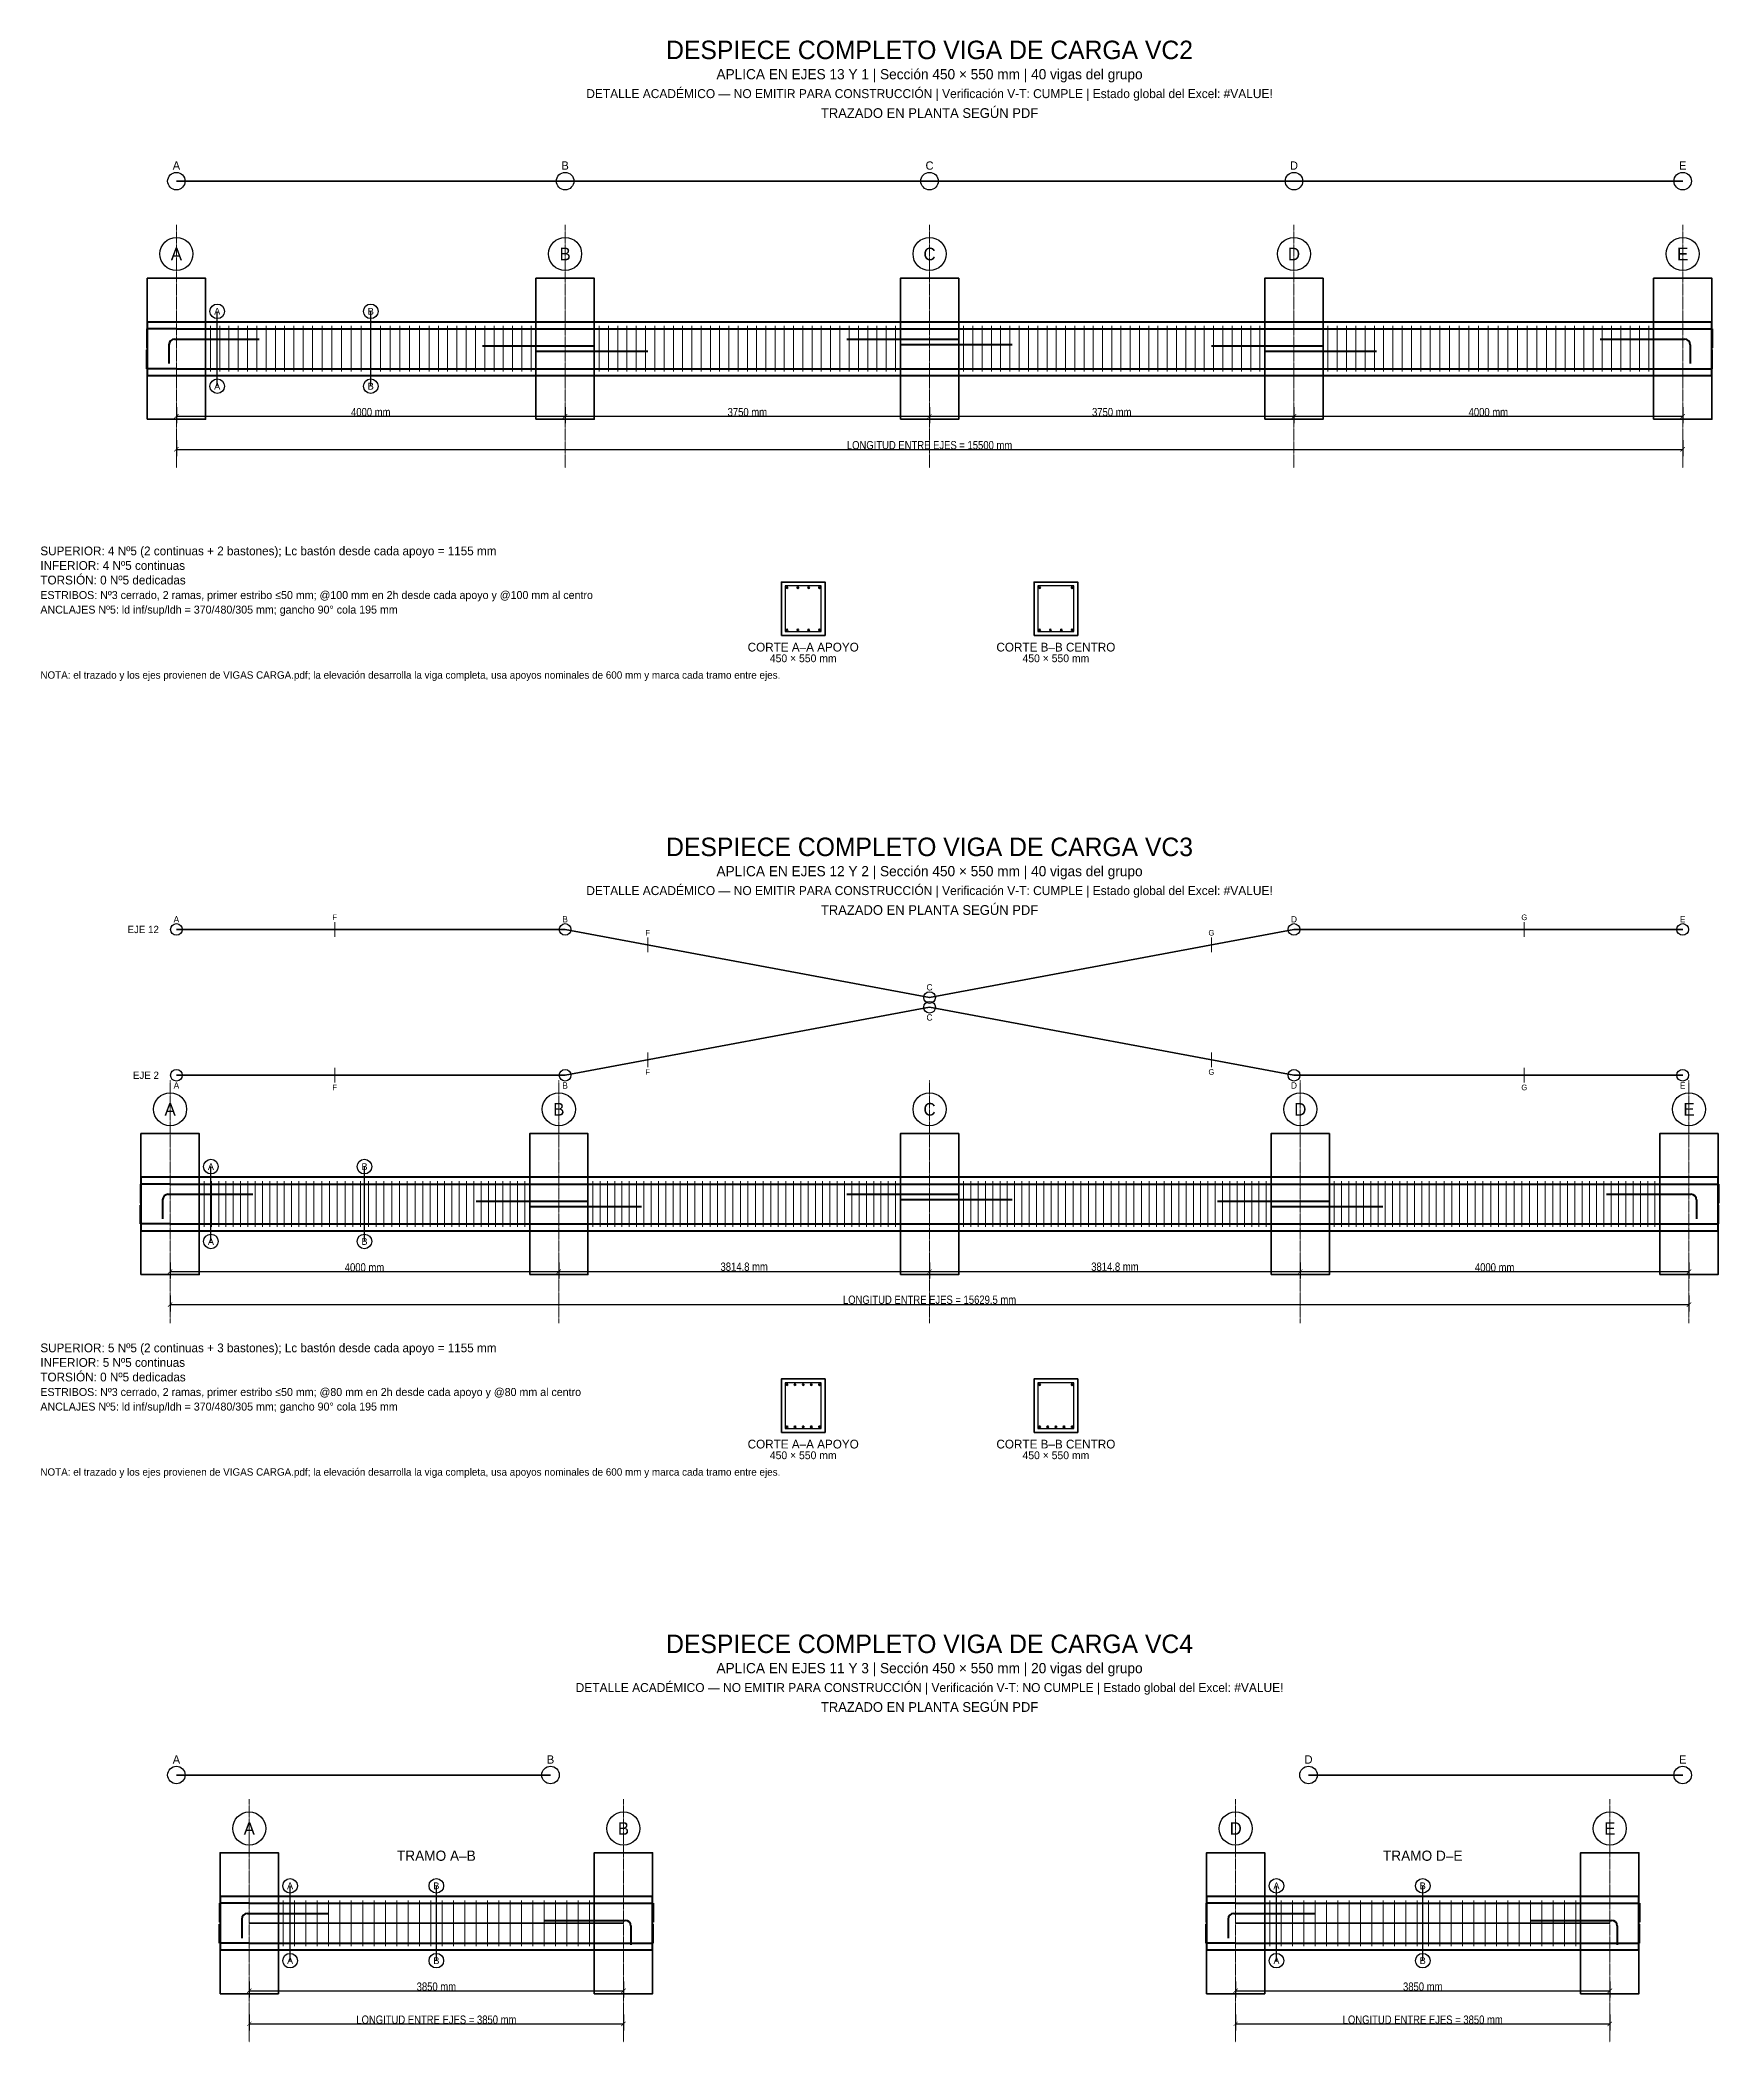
# Model space of a CAD drawing. Header units: millimetres. Extents: x 350 to 17620, y -49043 to 6748.
# Drawn here: x 350 to 17620, y -22228 to -1452 of the extents above; entities that cross this region are included whole.
import ezdxf
from ezdxf.enums import TextEntityAlignment as Align

# ---------------------------------------------------------------- set-up
doc = ezdxf.new("R2010")
doc.units = ezdxf.units.MM
doc.linetypes.add('CENTER', pattern=[5.08, 3.175, -0.635, 0.635, -0.635])
for name, color, linetype in [('COLUMNAS', 7, 'Continuous'), ('CORTES', 7, 'Continuous'), ('COTAS', 7, 'Continuous'), ('EJES', 7, 'Continuous'), ('ESTRIBOS', 7, 'Continuous'), ('REF_INF', 7, 'Continuous'), ('REF_SUP_BASTON', 7, 'Continuous'), ('REF_SUP_CONT', 7, 'Continuous'), ('REF_TORSION', 7, 'Continuous'), ('TEXTO', 7, 'Continuous'), ('TRAZADO_PLANTA', 7, 'Continuous'), ('VIGA', 7, 'Continuous')]:
    doc.layers.add(name, color=color, linetype=linetype)
doc.styles.add('OpenSansCondensed-Light', font='OpenSansCondensed-Light.ttf')
doc.dimstyles.new('EZDXF', dxfattribs={"dimtxt": 0.25, "dimasz": 0.175, "dimexe": 0.375, "dimexo": 0.125, "dimgap": 0.1, "dimtad": 1, "dimlfac": 100, "dimzin": 12, "dimdsep": 46, "dimtxsty": 'OpenSansCondensed-Light', "dimblk": 'ARCHTICK', "dimcen": 2.5, "dimazin": 3, "dimtfac": 0.5, "dimtmove": 2, "dimatfit": 3})

msp = doc.modelspace()

# ---------------------------------------------------------------- texts
at = {"layer": 'CORTES', "color": 7}
for s, height, p in [('A', 70, (2170, -4240)), ('B', 70, (3750, -4240)), ('A', 70, (2170, -5010)), ('B', 70, (3750, -5010)), ('CORTE A–A APOYO', 90, (8200, -7695)), ('CORTE B–B CENTRO', 90, (10800, -7695)), ('A', 70, (2105.2261, -13040)), ('B', 70, (3685.2261, -13040)), ('A', 70, (2105.2261, -13810)), ('B', 70, (3685.2261, -13810)), ('CORTE A–A APOYO', 90, (8200, -15895)), ('CORTE B–B CENTRO', 90, (10800, -15895)), ('A', 70, (2920, -20440)), ('B', 70, (4425, -20440)), ('A', 70, (13070, -20440)), ('B', 70, (14575, -20440)), ('A', 70, (2920, -21210)), ('B', 70, (4425, -21210)), ('A', 70, (13070, -21210)), ('B', 70, (14575, -21210))]:
    msp.add_text(s, height=height, dxfattribs=at).set_placement(p, align=Align.MIDDLE_CENTER)
at = {"layer": 'EJES', "color": 7}
for s, p in [('A', (1750, -3650)), ('B', (5750, -3650)), ('C', (9500, -3650)), ('D', (13250, -3650)), ('E', (17250, -3650)), ('A', (1685.2261, -12450)), ('B', (5685.2261, -12450)), ('C', (9500, -12450)), ('D', (13314.7739, -12450)), ('E', (17314.7739, -12450)), ('A', (2500, -19850)), ('B', (6350, -19850)), ('D', (12650, -19850)), ('E', (16500, -19850))]:
    msp.add_text(s, height=130, dxfattribs=at).set_placement(p, align=Align.MIDDLE_CENTER)
at = {"layer": 'ESTRIBOS', "color": 7}
for s, p in [('ESTRIBOS: Nº3 cerrado, 2 ramas, primer estribo ≤50 mm; @100 mm en 2h desde cada apoyo y @100 mm al centro', (350, -7200)), ('ESTRIBOS: Nº3 cerrado, 2 ramas, primer estribo ≤50 mm; @80 mm en 2h desde cada apoyo y @80 mm al centro', (350, -15400))]:
    msp.add_text(s, height=82, dxfattribs=at).set_placement(p)
at = {"layer": 'REF_INF', "color": 7}
for s, p in [('INFERIOR: 4 Nº5 continuas', (350, -6900)), ('INFERIOR: 5 Nº5 continuas', (350, -15100))]:
    msp.add_text(s, height=90, dxfattribs=at).set_placement(p)
at = {"layer": 'REF_SUP_CONT', "color": 7}
for s, p in [('SUPERIOR: 4 Nº5 (2 continuas + 2 bastones); Lc bastón desde cada apoyo = 1155 mm', (350, -6750)), ('SUPERIOR: 5 Nº5 (2 continuas + 3 bastones); Lc bastón desde cada apoyo = 1155 mm', (350, -14950))]:
    msp.add_text(s, height=90, dxfattribs=at).set_placement(p)
at = {"layer": 'REF_TORSION', "color": 7}
for p in [(350, -7050), (350, -15250)]:
    msp.add_text('TORSIÓN: 0 Nº5 dedicadas', height=90, dxfattribs=at).set_placement(p)
at = {"layer": 'TEXTO', "color": 7}
for s, height, p in [('DESPIECE COMPLETO VIGA DE CARGA VC2', 190, (9500, -1550)), ('APLICA EN EJES 13 Y 1 | Sección 450 × 550 mm | 40 vigas del grupo', 105, (9500, -1800)), ('DETALLE ACADÉMICO — NO EMITIR PARA CONSTRUCCIÓN | Verificación V-T: CUMPLE | Estado global del Excel: #VALUE!', 92, (9500, -2000)), ('450 × 550 mm', 80, (8200, -7810)), ('450 × 550 mm', 80, (10800, -7810)), ('DESPIECE COMPLETO VIGA DE CARGA VC3', 190, (9500, -9750)), ('APLICA EN EJES 12 Y 2 | Sección 450 × 550 mm | 40 vigas del grupo', 105, (9500, -10000)), ('DETALLE ACADÉMICO — NO EMITIR PARA CONSTRUCCIÓN | Verificación V-T: CUMPLE | Estado global del Excel: #VALUE!', 92, (9500, -10200)), ('450 × 550 mm', 80, (8200, -16010)), ('450 × 550 mm', 80, (10800, -16010)), ('DESPIECE COMPLETO VIGA DE CARGA VC4', 190, (9500, -17950)), ('APLICA EN EJES 11 Y 3 | Sección 450 × 550 mm | 20 vigas del grupo', 105, (9500, -18200)), ('DETALLE ACADÉMICO — NO EMITIR PARA CONSTRUCCIÓN | Verificación V-T: NO CUMPLE | Estado global del Excel: #VALUE!', 92, (9500, -18400)), ('TRAMO A–B', 105, (4425, -20130)), ('TRAMO D–E', 105, (14575, -20130))]:
    msp.add_text(s, height=height, dxfattribs=at).set_placement(p, align=Align.MIDDLE_CENTER)
for s, height, p in [('ANCLAJES Nº5: ld inf/sup/ldh = 370/480/305 mm; gancho 90° cola 195 mm', 82, (350, -7350)), ('NOTA: el trazado y los ejes provienen de VIGAS CARGA.pdf; la elevación desarrolla la viga completa, usa apoyos nominales de 600 mm y marca cada tramo entre ejes.', 76, (350, -8020)), ('ANCLAJES Nº5: ld inf/sup/ldh = 370/480/305 mm; gancho 90° cola 195 mm', 82, (350, -15550)), ('NOTA: el trazado y los ejes provienen de VIGAS CARGA.pdf; la elevación desarrolla la viga completa, usa apoyos nominales de 600 mm y marca cada tramo entre ejes.', 76, (350, -16220))]:
    msp.add_text(s, height=height, dxfattribs=at).set_placement(p)
at = {"layer": 'TRAZADO_PLANTA', "color": 7}
for s, height, p in [('TRAZADO EN PLANTA SEGÚN PDF', 100, (9500, -2200)), ('A', 85, (1750, -2740)), ('B', 85, (5750, -2740)), ('C', 85, (9500, -2740)), ('D', 85, (13250, -2740)), ('E', 85, (17250, -2740)), ('TRAZADO EN PLANTA SEGÚN PDF', 100, (9500, -10400)), ('A', 65, (1750, -10495)), ('F', 58, (3380, -10475)), ('B', 65, (5750, -10495)), ('D', 65, (13250, -10495)), ('G', 58, (15620, -10475)), ('E', 65, (17250, -10495)), ('F', 58, (6600, -10633.66667)), ('G', 58, (12400, -10633.66667)), ('C', 65, (9500, -11195)), ('C', 65, (9500, -11505)), ('F', 58, (6600, -12066.33333)), ('G', 58, (12400, -12066.33333)), ('A', 65, (1750, -12205)), ('F', 58, (3380, -12225)), ('B', 65, (5750, -12205)), ('D', 65, (13250, -12205)), ('G', 58, (15620, -12225)), ('E', 65, (17250, -12205)), ('TRAZADO EN PLANTA SEGÚN PDF', 100, (9500, -18600)), ('A', 85, (1750, -19140)), ('B', 85, (5600, -19140)), ('D', 85, (13400, -19140)), ('E', 85, (17250, -19140))]:
    msp.add_text(s, height=height, dxfattribs=at).set_placement(p, align=Align.MIDDLE_CENTER)
for s, p in [('EJE 12', (1570, -10600)), ('EJE 2', (1570, -12100))]:
    msp.add_text(s, height=75, dxfattribs=at).set_placement(p, align=Align.MIDDLE_RIGHT)

# ---------------------------------------------------------------- blocks, each defined once
blk = doc.blocks.new('_ARCHTICK')
at = {"color": 0, "linetype": 'BYBLOCK', "const_width": 0.15}
blk.add_lwpolyline([(-0.5, -0.5), (0.5, 0.5)], dxfattribs=at)

# ---------------------------------------------------------------- dimensions: what is measured, and where the dimension line sits
at = {"layer": 'COTAS'}
for base, p1, p2, text in [((1750, -5320), (1750, -5200), (5750, -5200), '4000 mm'), ((5750, -5320), (5750, -5200), (9500, -5200), '3750 mm'), ((9500, -5320), (9500, -5200), (13250, -5200), '3750 mm'), ((13250, -5320), (13250, -5200), (17250, -5200), '4000 mm'), ((1750, -5660), (1750, -5540), (17250, -5540), 'LONGITUD ENTRE EJES = 15500 mm'), ((1685.2261, -14120), (1685.2261, -14000), (5685.2261, -14000), '4000 mm'), ((1685.2261, -14460), (1685.2261, -14340), (17314.7739, -14340), 'LONGITUD ENTRE EJES = 15629,5 mm'), ((5685.2261, -14120), (5685.2261, -14000), (9500, -14000), '3814,8 mm'), ((9500, -14120), (9500, -14000), (13314.7739, -14000), '3814,8 mm'), ((13314.7739, -14120), (13314.7739, -14000), (17314.7739, -14000), '4000 mm'), ((2500, -21520), (2500, -21400), (6350, -21400), '3850 mm'), ((12650, -21520), (12650, -21400), (16500, -21400), '3850 mm'), ((2500, -21860), (2500, -21740), (6350, -21740), 'LONGITUD ENTRE EJES = 3850 mm'), ((12650, -21860), (12650, -21740), (16500, -21740), 'LONGITUD ENTRE EJES = 3850 mm')]:
    msp.add_linear_dim(base=base, p1=p1, p2=p2, text=text, dimstyle='EZDXF', override={"dimtxt": 85, "dimasz": 45, "dimexe": 70, "dimexo": 25, "dimtad": 1, "dimclrd": 7, "dimclre": 7, "dimclrt": 7}, dxfattribs=at).render()

# ---------------------------------------------------------------- linework, layer by layer
at = {"layer": 'COLUMNAS', "color": 7, "lineweight": 35}
for points in [[(1450, -5350), (2050, -5350), (2050, -3900), (1450, -3900)], [(5450, -5350), (6050, -5350), (6050, -3900), (5450, -3900)], [(9200, -5350), (9800, -5350), (9800, -3900), (9200, -3900)], [(12950, -5350), (13550, -5350), (13550, -3900), (12950, -3900)], [(16950, -5350), (17550, -5350), (17550, -3900), (16950, -3900)], [(1385.2261, -14150), (1985.2261, -14150), (1985.2261, -12700), (1385.2261, -12700)], [(5385.2261, -14150), (5985.2261, -14150), (5985.2261, -12700), (5385.2261, -12700)], [(9200, -14150), (9800, -14150), (9800, -12700), (9200, -12700)], [(13014.7739, -14150), (13614.7739, -14150), (13614.7739, -12700), (13014.7739, -12700)], [(17014.7739, -14150), (17614.7739, -14150), (17614.7739, -12700), (17014.7739, -12700)], [(2200, -21550), (2800, -21550), (2800, -20100), (2200, -20100)], [(6050, -21550), (6650, -21550), (6650, -20100), (6050, -20100)], [(12350, -21550), (12950, -21550), (12950, -20100), (12350, -20100)], [(16200, -21550), (16800, -21550), (16800, -20100), (16200, -20100)]]:
    msp.add_lwpolyline(points, close=True, dxfattribs=at)
at = {"layer": 'CORTES', "color": 7, "lineweight": 25}
for p, q in [((2170, -5010), (2170, -4240)), ((3750, -5010), (3750, -4240)), ((2105.2261, -13810), (2105.2261, -13040)), ((3685.2261, -13810), (3685.2261, -13040)), ((2920, -21210), (2920, -20440)), ((4425, -21210), (4425, -20440)), ((13070, -21210), (13070, -20440)), ((14575, -21210), (14575, -20440))]:
    msp.add_line(p, q, dxfattribs=at)
for centre in [(2170, -4240), (3750, -4240), (2170, -5010), (3750, -5010), (2105.2261, -13040), (3685.2261, -13040), (2105.2261, -13810), (3685.2261, -13810), (2920, -20440), (4425, -20440), (13070, -20440), (14575, -20440), (2920, -21210), (4425, -21210), (13070, -21210), (14575, -21210)]:
    msp.add_circle(centre, 75, dxfattribs=at)
at = {"layer": 'EJES', "color": 7, "linetype": 'CENTER', "lineweight": 18}
for p, q in [((1750, -5850), (1750, -3350)), ((5750, -5850), (5750, -3350)), ((9500, -5850), (9500, -3350)), ((13250, -5850), (13250, -3350)), ((17250, -5850), (17250, -3350)), ((1685.2261, -14650), (1685.2261, -12150)), ((5685.2261, -14650), (5685.2261, -12150)), ((9500, -14650), (9500, -12150)), ((13314.7739, -14650), (13314.7739, -12150)), ((17314.7739, -14650), (17314.7739, -12150)), ((2500, -22050), (2500, -19550)), ((6350, -22050), (6350, -19550)), ((12650, -22050), (12650, -19550)), ((16500, -22050), (16500, -19550))]:
    msp.add_line(p, q, dxfattribs=at)
at = {"layer": 'EJES', "color": 7, "lineweight": 25}
for centre in [(1750, -3650), (5750, -3650), (9500, -3650), (13250, -3650), (17250, -3650), (1685.2261, -12450), (5685.2261, -12450), (9500, -12450), (13314.7739, -12450), (17314.7739, -12450), (2500, -19850), (6350, -19850), (12650, -19850), (16500, -19850)]:
    msp.add_circle(centre, 170, dxfattribs=at)
at = {"layer": 'ESTRIBOS', "color": 7, "lineweight": 15}
for p, q in [((2100, -4860), (2100, -4390)), ((2195.45455, -4860), (2195.45455, -4390)), ((2290.90909, -4860), (2290.90909, -4390)), ((2386.36364, -4860), (2386.36364, -4390)), ((2481.81818, -4860), (2481.81818, -4390)), ((2577.27273, -4860), (2577.27273, -4390)), ((2672.72727, -4860), (2672.72727, -4390)), ((2768.18182, -4860), (2768.18182, -4390)), ((2863.63636, -4860), (2863.63636, -4390)), ((2959.09091, -4860), (2959.09091, -4390)), ((3054.54545, -4860), (3054.54545, -4390)), ((3150, -4860), (3150, -4390)), ((3250, -4860), (3250, -4390)), ((3350, -4860), (3350, -4390)), ((3450, -4860), (3450, -4390)), ((3550, -4860), (3550, -4390)), ((3650, -4860), (3650, -4390)), ((3750, -4860), (3750, -4390)), ((3850, -4860), (3850, -4390)), ((3950, -4860), (3950, -4390)), ((4050, -4860), (4050, -4390)), ((4150, -4860), (4150, -4390)), ((4250, -4860), (4250, -4390)), ((4350, -4860), (4350, -4390)), ((4445.45454, -4860), (4445.45454, -4390)), ((4540.90909, -4860), (4540.90909, -4390)), ((4636.36364, -4860), (4636.36364, -4390)), ((4731.81818, -4860), (4731.81818, -4390)), ((4827.27273, -4860), (4827.27273, -4390)), ((4922.72727, -4860), (4922.72727, -4390)), ((5018.18182, -4860), (5018.18182, -4390)), ((5113.63636, -4860), (5113.63636, -4390)), ((5209.09091, -4860), (5209.09091, -4390)), ((5304.54546, -4860), (5304.54546, -4390)), ((5400, -4860), (5400, -4390)), ((6100, -4860), (6100, -4390)), ((6195.45454, -4860), (6195.45454, -4390)), ((6290.90909, -4860), (6290.90909, -4390)), ((6386.36364, -4860), (6386.36364, -4390)), ((6481.81818, -4860), (6481.81818, -4390)), ((6577.27273, -4860), (6577.27273, -4390)), ((6672.72727, -4860), (6672.72727, -4390)), ((6768.18182, -4860), (6768.18182, -4390)), ((6863.63636, -4860), (6863.63636, -4390)), ((6959.09091, -4860), (6959.09091, -4390)), ((7054.54546, -4860), (7054.54546, -4390)), ((7150, -4860), (7150, -4390)), ((7245, -4860), (7245, -4390)), ((7340, -4860), (7340, -4390)), ((7435, -4860), (7435, -4390)), ((7530, -4860), (7530, -4390)), ((7625, -4860), (7625, -4390)), ((7720, -4860), (7720, -4390)), ((7815, -4860), (7815, -4390)), ((7910, -4860), (7910, -4390)), ((8005, -4860), (8005, -4390)), ((8100, -4860), (8100, -4390)), ((8195.45455, -4860), (8195.45455, -4390)), ((8290.90909, -4860), (8290.90909, -4390)), ((8386.36364, -4860), (8386.36364, -4390)), ((8481.81818, -4860), (8481.81818, -4390)), ((8577.27273, -4860), (8577.27273, -4390)), ((8672.72727, -4860), (8672.72727, -4390)), ((8768.18182, -4860), (8768.18182, -4390)), ((8863.63636, -4860), (8863.63636, -4390)), ((8959.09091, -4860), (8959.09091, -4390)), ((9054.54545, -4860), (9054.54545, -4390)), ((9150, -4860), (9150, -4390)), ((9850, -4860), (9850, -4390)), ((9945.45455, -4860), (9945.45455, -4390)), ((10040.90909, -4860), (10040.90909, -4390)), ((10136.36364, -4860), (10136.36364, -4390)), ((10231.81818, -4860), (10231.81818, -4390)), ((10327.27273, -4860), (10327.27273, -4390)), ((10422.72727, -4860), (10422.72727, -4390)), ((10518.18182, -4860), (10518.18182, -4390)), ((10613.63636, -4860), (10613.63636, -4390)), ((10709.09091, -4860), (10709.09091, -4390)), ((10804.54545, -4860), (10804.54545, -4390)), ((10900, -4860), (10900, -4390)), ((10995, -4860), (10995, -4390)), ((11090, -4860), (11090, -4390)), ((11185, -4860), (11185, -4390)), ((11280, -4860), (11280, -4390)), ((11375, -4860), (11375, -4390)), ((11470, -4860), (11470, -4390)), ((11565, -4860), (11565, -4390)), ((11660, -4860), (11660, -4390)), ((11755, -4860), (11755, -4390)), ((11850, -4860), (11850, -4390)), ((11945.45455, -4860), (11945.45455, -4390)), ((12040.90909, -4860), (12040.90909, -4390)), ((12136.36364, -4860), (12136.36364, -4390)), ((12231.81818, -4860), (12231.81818, -4390)), ((12327.27273, -4860), (12327.27273, -4390)), ((12422.72727, -4860), (12422.72727, -4390)), ((12518.18182, -4860), (12518.18182, -4390)), ((12613.63636, -4860), (12613.63636, -4390)), ((12709.09091, -4860), (12709.09091, -4390)), ((12804.54545, -4860), (12804.54545, -4390)), ((12900, -4860), (12900, -4390)), ((13600, -4860), (13600, -4390)), ((13695.45455, -4860), (13695.45455, -4390)), ((13790.90909, -4860), (13790.90909, -4390)), ((13886.36364, -4860), (13886.36364, -4390)), ((13981.81818, -4860), (13981.81818, -4390)), ((14077.27273, -4860), (14077.27273, -4390)), ((14172.72727, -4860), (14172.72727, -4390)), ((14268.18182, -4860), (14268.18182, -4390)), ((14363.63636, -4860), (14363.63636, -4390)), ((14459.09091, -4860), (14459.09091, -4390)), ((14554.54545, -4860), (14554.54545, -4390)), ((14650, -4860), (14650, -4390)), ((14750, -4860), (14750, -4390)), ((14850, -4860), (14850, -4390)), ((14950, -4860), (14950, -4390)), ((15050, -4860), (15050, -4390)), ((15150, -4860), (15150, -4390)), ((15250, -4860), (15250, -4390)), ((15350, -4860), (15350, -4390)), ((15450, -4860), (15450, -4390)), ((15550, -4860), (15550, -4390)), ((15650, -4860), (15650, -4390)), ((15750, -4860), (15750, -4390)), ((15850, -4860), (15850, -4390)), ((15945.45455, -4860), (15945.45455, -4390)), ((16040.90909, -4860), (16040.90909, -4390)), ((16136.36364, -4860), (16136.36364, -4390)), ((16231.81818, -4860), (16231.81818, -4390)), ((16327.27273, -4860), (16327.27273, -4390)), ((16422.72727, -4860), (16422.72727, -4390)), ((16518.18182, -4860), (16518.18182, -4390)), ((16613.63636, -4860), (16613.63636, -4390)), ((16709.09091, -4860), (16709.09091, -4390)), ((16804.54545, -4860), (16804.54545, -4390)), ((16900, -4860), (16900, -4390)), ((2035.2261, -13660), (2035.2261, -13190)), ((2110.2261, -13660), (2110.2261, -13190)), ((2185.2261, -13660), (2185.2261, -13190)), ((2260.2261, -13660), (2260.2261, -13190)), ((2335.2261, -13660), (2335.2261, -13190)), ((2410.2261, -13660), (2410.2261, -13190)), ((2485.2261, -13660), (2485.2261, -13190)), ((2560.2261, -13660), (2560.2261, -13190)), ((2635.2261, -13660), (2635.2261, -13190)), ((2710.2261, -13660), (2710.2261, -13190)), ((2785.2261, -13660), (2785.2261, -13190)), ((2860.2261, -13660), (2860.2261, -13190)), ((2935.2261, -13660), (2935.2261, -13190)), ((3010.2261, -13660), (3010.2261, -13190)), ((3085.2261, -13660), (3085.2261, -13190)), ((3165.2261, -13660), (3165.2261, -13190)), ((3245.2261, -13660), (3245.2261, -13190)), ((3325.2261, -13660), (3325.2261, -13190)), ((3405.2261, -13660), (3405.2261, -13190)), ((3485.2261, -13660), (3485.2261, -13190)), ((3565.2261, -13660), (3565.2261, -13190)), ((3645.2261, -13660), (3645.2261, -13190)), ((3725.2261, -13660), (3725.2261, -13190)), ((3805.2261, -13660), (3805.2261, -13190)), ((3885.2261, -13660), (3885.2261, -13190)), ((3965.2261, -13660), (3965.2261, -13190)), ((4045.2261, -13660), (4045.2261, -13190)), ((4125.2261, -13660), (4125.2261, -13190)), ((4205.2261, -13660), (4205.2261, -13190)), ((4285.2261, -13660), (4285.2261, -13190)), ((4360.2261, -13660), (4360.2261, -13190)), ((4435.2261, -13660), (4435.2261, -13190)), ((4510.2261, -13660), (4510.2261, -13190)), ((4585.2261, -13660), (4585.2261, -13190)), ((4660.2261, -13660), (4660.2261, -13190)), ((4735.2261, -13660), (4735.2261, -13190)), ((4810.2261, -13660), (4810.2261, -13190)), ((4885.2261, -13660), (4885.2261, -13190)), ((4960.2261, -13660), (4960.2261, -13190)), ((5035.2261, -13660), (5035.2261, -13190)), ((5110.2261, -13660), (5110.2261, -13190)), ((5185.2261, -13660), (5185.2261, -13190)), ((5260.2261, -13660), (5260.2261, -13190)), ((5335.2261, -13660), (5335.2261, -13190)), ((6035.2261, -13660), (6035.2261, -13190)), ((6110.2261, -13660), (6110.2261, -13190)), ((6185.2261, -13660), (6185.2261, -13190)), ((6260.2261, -13660), (6260.2261, -13190)), ((6335.2261, -13660), (6335.2261, -13190)), ((6410.2261, -13660), (6410.2261, -13190)), ((6485.2261, -13660), (6485.2261, -13190)), ((6560.2261, -13660), (6560.2261, -13190)), ((6635.2261, -13660), (6635.2261, -13190)), ((6710.2261, -13660), (6710.2261, -13190)), ((6785.2261, -13660), (6785.2261, -13190)), ((6860.2261, -13660), (6860.2261, -13190)), ((6935.2261, -13660), (6935.2261, -13190)), ((7010.2261, -13660), (7010.2261, -13190)), ((7085.2261, -13660), (7085.2261, -13190)), ((7163.28563, -13660), (7163.28563, -13190)), ((7241.34516, -13660), (7241.34516, -13190)), ((7319.40469, -13660), (7319.40469, -13190)), ((7397.46422, -13660), (7397.46422, -13190)), ((7475.52375, -13660), (7475.52375, -13190)), ((7553.58328, -13660), (7553.58328, -13190)), ((7631.64282, -13660), (7631.64282, -13190)), ((7709.70235, -13660), (7709.70235, -13190)), ((7787.76188, -13660), (7787.76188, -13190)), ((7865.82141, -13660), (7865.82141, -13190)), ((7943.88094, -13660), (7943.88094, -13190)), ((8021.94047, -13660), (8021.94047, -13190)), ((8100, -13660), (8100, -13190)), ((8175, -13660), (8175, -13190)), ((8250, -13660), (8250, -13190)), ((8325, -13660), (8325, -13190)), ((8400, -13660), (8400, -13190)), ((8475, -13660), (8475, -13190)), ((8550, -13660), (8550, -13190)), ((8625, -13660), (8625, -13190)), ((8700, -13660), (8700, -13190)), ((8775, -13660), (8775, -13190)), ((8850, -13660), (8850, -13190)), ((8925, -13660), (8925, -13190)), ((9000, -13660), (9000, -13190)), ((9075, -13660), (9075, -13190)), ((9150, -13660), (9150, -13190)), ((9850, -13660), (9850, -13190)), ((9925, -13660), (9925, -13190)), ((10000, -13660), (10000, -13190)), ((10075, -13660), (10075, -13190)), ((10150, -13660), (10150, -13190)), ((10225, -13660), (10225, -13190)), ((10300, -13660), (10300, -13190)), ((10375, -13660), (10375, -13190)), ((10450, -13660), (10450, -13190)), ((10525, -13660), (10525, -13190)), ((10600, -13660), (10600, -13190)), ((10675, -13660), (10675, -13190)), ((10750, -13660), (10750, -13190)), ((10825, -13660), (10825, -13190)), ((10900, -13660), (10900, -13190)), ((10978.05953, -13660), (10978.05953, -13190)), ((11056.11906, -13660), (11056.11906, -13190)), ((11134.17859, -13660), (11134.17859, -13190)), ((11212.23812, -13660), (11212.23812, -13190)), ((11290.29765, -13660), (11290.29765, -13190)), ((11368.35719, -13660), (11368.35719, -13190)), ((11446.41671, -13660), (11446.41671, -13190)), ((11524.47625, -13660), (11524.47625, -13190)), ((11602.53578, -13660), (11602.53578, -13190)), ((11680.59531, -13660), (11680.59531, -13190)), ((11758.65484, -13660), (11758.65484, -13190)), ((11836.71437, -13660), (11836.71437, -13190)), ((11914.7739, -13660), (11914.7739, -13190)), ((11989.7739, -13660), (11989.7739, -13190)), ((12064.7739, -13660), (12064.7739, -13190)), ((12139.7739, -13660), (12139.7739, -13190)), ((12214.7739, -13660), (12214.7739, -13190)), ((12289.7739, -13660), (12289.7739, -13190)), ((12364.7739, -13660), (12364.7739, -13190)), ((12439.7739, -13660), (12439.7739, -13190)), ((12514.7739, -13660), (12514.7739, -13190)), ((12589.7739, -13660), (12589.7739, -13190)), ((12664.7739, -13660), (12664.7739, -13190)), ((12739.7739, -13660), (12739.7739, -13190)), ((12814.7739, -13660), (12814.7739, -13190)), ((12889.7739, -13660), (12889.7739, -13190)), ((12964.7739, -13660), (12964.7739, -13190)), ((13664.7739, -13660), (13664.7739, -13190)), ((13739.7739, -13660), (13739.7739, -13190)), ((13814.7739, -13660), (13814.7739, -13190)), ((13889.7739, -13660), (13889.7739, -13190)), ((13964.7739, -13660), (13964.7739, -13190)), ((14039.7739, -13660), (14039.7739, -13190)), ((14114.7739, -13660), (14114.7739, -13190)), ((14189.7739, -13660), (14189.7739, -13190)), ((14264.7739, -13660), (14264.7739, -13190)), ((14339.7739, -13660), (14339.7739, -13190)), ((14414.7739, -13660), (14414.7739, -13190)), ((14489.7739, -13660), (14489.7739, -13190)), ((14564.7739, -13660), (14564.7739, -13190)), ((14639.7739, -13660), (14639.7739, -13190)), ((14714.7739, -13660), (14714.7739, -13190)), ((14794.7739, -13660), (14794.7739, -13190)), ((14874.7739, -13660), (14874.7739, -13190)), ((14954.7739, -13660), (14954.7739, -13190)), ((15034.7739, -13660), (15034.7739, -13190)), ((15114.7739, -13660), (15114.7739, -13190)), ((15194.7739, -13660), (15194.7739, -13190)), ((15274.7739, -13660), (15274.7739, -13190)), ((15354.7739, -13660), (15354.7739, -13190)), ((15434.7739, -13660), (15434.7739, -13190)), ((15514.7739, -13660), (15514.7739, -13190)), ((15594.7739, -13660), (15594.7739, -13190)), ((15674.7739, -13660), (15674.7739, -13190)), ((15754.7739, -13660), (15754.7739, -13190)), ((15834.7739, -13660), (15834.7739, -13190)), ((15914.7739, -13660), (15914.7739, -13190)), ((15989.7739, -13660), (15989.7739, -13190)), ((16064.7739, -13660), (16064.7739, -13190)), ((16139.7739, -13660), (16139.7739, -13190)), ((16214.7739, -13660), (16214.7739, -13190)), ((16289.7739, -13660), (16289.7739, -13190)), ((16364.7739, -13660), (16364.7739, -13190)), ((16439.7739, -13660), (16439.7739, -13190)), ((16514.7739, -13660), (16514.7739, -13190)), ((16589.7739, -13660), (16589.7739, -13190)), ((16664.7739, -13660), (16664.7739, -13190)), ((16739.7739, -13660), (16739.7739, -13190)), ((16814.7739, -13660), (16814.7739, -13190)), ((16889.7739, -13660), (16889.7739, -13190)), ((16964.7739, -13660), (16964.7739, -13190)), ((2850, -21060), (2850, -20590)), ((2966.66667, -21060), (2966.66667, -20590)), ((3083.33333, -21060), (3083.33333, -20590)), ((3200, -21060), (3200, -20590)), ((3316.66667, -21060), (3316.66667, -20590)), ((3433.33333, -21060), (3433.33333, -20590)), ((3550, -21060), (3550, -20590)), ((3666.66667, -21060), (3666.66667, -20590)), ((3783.33333, -21060), (3783.33333, -20590)), ((3900, -21060), (3900, -20590)), ((4016.66667, -21060), (4016.66667, -20590)), ((4133.33333, -21060), (4133.33333, -20590)), ((4250, -21060), (4250, -20590)), ((4366.66667, -21060), (4366.66667, -20590)), ((4483.33333, -21060), (4483.33333, -20590)), ((4600, -21060), (4600, -20590)), ((4716.66667, -21060), (4716.66667, -20590)), ((4833.33333, -21060), (4833.33333, -20590)), ((4950, -21060), (4950, -20590)), ((5066.66667, -21060), (5066.66667, -20590)), ((5183.33333, -21060), (5183.33333, -20590)), ((5300, -21060), (5300, -20590)), ((5416.66667, -21060), (5416.66667, -20590)), ((5533.33333, -21060), (5533.33333, -20590)), ((5650, -21060), (5650, -20590)), ((5766.66667, -21060), (5766.66667, -20590)), ((5883.33333, -21060), (5883.33333, -20590)), ((6000, -21060), (6000, -20590)), ((13000, -21060), (13000, -20590)), ((13116.66667, -21060), (13116.66667, -20590)), ((13233.33333, -21060), (13233.33333, -20590)), ((13350, -21060), (13350, -20590)), ((13466.66667, -21060), (13466.66667, -20590)), ((13583.33333, -21060), (13583.33333, -20590)), ((13700, -21060), (13700, -20590)), ((13816.66667, -21060), (13816.66667, -20590)), ((13933.33333, -21060), (13933.33333, -20590)), ((14050, -21060), (14050, -20590)), ((14166.66667, -21060), (14166.66667, -20590)), ((14283.33333, -21060), (14283.33333, -20590)), ((14400, -21060), (14400, -20590)), ((14516.66667, -21060), (14516.66667, -20590)), ((14633.33333, -21060), (14633.33333, -20590)), ((14750, -21060), (14750, -20590)), ((14866.66667, -21060), (14866.66667, -20590)), ((14983.33333, -21060), (14983.33333, -20590)), ((15100, -21060), (15100, -20590)), ((15216.66667, -21060), (15216.66667, -20590)), ((15333.33333, -21060), (15333.33333, -20590)), ((15450, -21060), (15450, -20590)), ((15566.66667, -21060), (15566.66667, -20590)), ((15683.33333, -21060), (15683.33333, -20590)), ((15800, -21060), (15800, -20590)), ((15916.66667, -21060), (15916.66667, -20590)), ((16033.33333, -21060), (16033.33333, -20590)), ((16150, -21060), (16150, -20590))]:
    msp.add_line(p, q, dxfattribs=at)
at = {"layer": 'ESTRIBOS', "color": 7, "lineweight": 25}
for points in [[(8015, -7535), (8385, -7535), (8385, -7065), (8015, -7065)], [(10615, -7535), (10985, -7535), (10985, -7065), (10615, -7065)], [(8015, -15735), (8385, -15735), (8385, -15265), (8015, -15265)], [(10615, -15735), (10985, -15735), (10985, -15265), (10615, -15265)]]:
    msp.add_lwpolyline(points, close=True, dxfattribs=at)
at = {"layer": 'REF_INF', "color": 7, "lineweight": 40}
for p, q in [((1445, -4830), (1445, -4635)), ((17555, -4830), (17555, -4635)), ((1750, -4830), (1445, -4830)), ((1750, -4830), (17250, -4830)), ((17250, -4830), (17555, -4830)), ((1380.2261, -13630), (1380.2261, -13435)), ((17619.7739, -13630), (17619.7739, -13435)), ((1685.2261, -13630), (1380.2261, -13630)), ((1685.2261, -13630), (17314.7739, -13630)), ((17314.7739, -13630), (17619.7739, -13630)), ((2195, -21030), (2195, -20835)), ((6655, -21030), (6655, -20835)), ((12345, -21030), (12345, -20835)), ((16805, -21030), (16805, -20835)), ((2500, -21030), (2195, -21030)), ((2500, -21030), (6350, -21030)), ((6350, -21030), (6655, -21030)), ((12650, -21030), (12345, -21030)), ((12650, -21030), (16500, -21030)), ((16500, -21030), (16805, -21030))]:
    msp.add_line(p, q, dxfattribs=at)
at = {"layer": 'REF_INF', "color": 7, "lineweight": 35}
for centre in [(8032.45, -7517.55), (8144.15, -7517.55), (8255.85, -7517.55), (8367.55, -7517.55), (10632.45, -7517.55), (10744.15, -7517.55), (10855.85, -7517.55), (10967.55, -7517.55), (8032.45, -15717.55), (8116.225, -15717.55), (8200, -15717.55), (8283.775, -15717.55), (8367.55, -15717.55), (10632.45, -15717.55), (10716.225, -15717.55), (10800, -15717.55), (10883.775, -15717.55), (10967.55, -15717.55)]:
    msp.add_circle(centre, 7.95, dxfattribs=at)
at = {"layer": 'REF_SUP_BASTON', "color": 7, "lineweight": 40}
for p, q in [((1731.02765, -4525), (2600, -4525)), ((8650, -4525), (9805, -4525)), ((16400, -4525), (17268.97235, -4525)), ((1673.07765, -4582.95), (1673.07765, -4777.95)), ((4900, -4595), (6055, -4595)), ((5445, -4650), (6600, -4650)), ((9195, -4580), (10350, -4580)), ((12400, -4595), (13555, -4595)), ((12945, -4650), (14100, -4650)), ((17326.92235, -4582.95), (17326.92235, -4777.95)), ((1608.30375, -13382.95), (1608.30375, -13577.95)), ((1666.25375, -13325), (2535.2261, -13325)), ((4835.2261, -13395), (5990.2261, -13395)), ((5380.2261, -13450), (6535.2261, -13450)), ((8650, -13325), (9805, -13325)), ((9195, -13380), (10350, -13380)), ((12464.7739, -13395), (13619.7739, -13395)), ((13009.7739, -13450), (14164.7739, -13450)), ((16464.7739, -13325), (17333.74625, -13325)), ((17391.69625, -13382.95), (17391.69625, -13577.95)), ((2481.02765, -20725), (3315, -20725)), ((12631.02765, -20725), (13465, -20725)), ((2423.07765, -20782.95), (2423.07765, -20977.95)), ((5535, -20795), (6368.97235, -20795)), ((6426.92235, -20852.95), (6426.92235, -21047.95)), ((12573.07765, -20782.95), (12573.07765, -20977.95)), ((15685, -20795), (16518.97235, -20795)), ((16576.92235, -20852.95), (16576.92235, -21047.95))]:
    msp.add_line(p, q, dxfattribs=at)
for centre, start, end in [((1731.02765, -4582.95), 90, 180), ((17268.97235, -4582.95), 0, 90), ((1666.25375, -13382.95), 90, 180), ((17333.74625, -13382.95), 0, 90), ((2481.02765, -20782.95), 90, 180), ((12631.02765, -20782.95), 90, 180), ((6368.97235, -20852.95), 0, 90), ((16518.97235, -20852.95), 0, 90)]:
    msp.add_arc(centre, 57.95, start, end, dxfattribs=at)
at = {"layer": 'REF_SUP_CONT', "color": 7, "lineweight": 40}
for p, q in [((1750, -4420), (1445, -4420)), ((1445, -4420), (1445, -4615)), ((1750, -4420), (17250, -4420)), ((17250, -4420), (17555, -4420)), ((17555, -4420), (17555, -4615)), ((1685.2261, -13220), (1380.2261, -13220)), ((1380.2261, -13220), (1380.2261, -13415)), ((1685.2261, -13220), (17314.7739, -13220)), ((17314.7739, -13220), (17619.7739, -13220)), ((17619.7739, -13220), (17619.7739, -13415)), ((2500, -20620), (2195, -20620)), ((2195, -20620), (2195, -20815)), ((2500, -20620), (6350, -20620)), ((6350, -20620), (6655, -20620)), ((6655, -20620), (6655, -20815)), ((12650, -20620), (12345, -20620)), ((12345, -20620), (12345, -20815)), ((12650, -20620), (16500, -20620)), ((16500, -20620), (16805, -20620)), ((16805, -20620), (16805, -20815))]:
    msp.add_line(p, q, dxfattribs=at)
at = {"layer": 'REF_SUP_CONT', "color": 7, "lineweight": 35}
for centre in [(8032.45, -7082.45), (8144.15, -7082.45), (8255.85, -7082.45), (8367.55, -7082.45), (10632.45, -7082.45), (10967.55, -7082.45), (8032.45, -15282.45), (8116.225, -15282.45), (8200, -15282.45), (8283.775, -15282.45), (8367.55, -15282.45), (10632.45, -15282.45), (10967.55, -15282.45)]:
    msp.add_circle(centre, 7.95, dxfattribs=at)
at = {"layer": 'REF_TORSION', "color": 7, "lineweight": 35}
for p, q in [((2500, -20825), (6350, -20825)), ((12650, -20825), (16500, -20825))]:
    msp.add_line(p, q, dxfattribs=at)
at = {"layer": 'TRAZADO_PLANTA', "color": 7, "lineweight": 18}
for p, q in [((3380, -10675), (3380, -10525)), ((15620, -10675), (15620, -10525)), ((6600, -10833.66667), (6600, -10683.66667)), ((12400, -10833.66667), (12400, -10683.66667)), ((3380, -12175), (3380, -12025)), ((6600, -12016.33333), (6600, -11866.33333)), ((12400, -12016.33333), (12400, -11866.33333)), ((15620, -12175), (15620, -12025))]:
    msp.add_line(p, q, dxfattribs=at)
at = {"layer": 'TRAZADO_PLANTA', "color": 7, "lineweight": 35}
for points in [[(1750, -2900), (5750, -2900), (9500, -2900), (13250, -2900), (17250, -2900)], [(1750, -10600), (5750, -10600), (9500, -11300), (13250, -10600), (17250, -10600)], [(1750, -12100), (5750, -12100), (9500, -11400), (13250, -12100), (17250, -12100)], [(1750, -19300), (5600, -19300)], [(13400, -19300), (17250, -19300)]]:
    msp.add_lwpolyline(points, dxfattribs=at)
at = {"layer": 'TRAZADO_PLANTA', "color": 7, "lineweight": 25}
for centre, radius in [((1750, -2900), 90), ((5750, -2900), 90), ((9500, -2900), 90), ((13250, -2900), 90), ((17250, -2900), 90), ((1750, -10600), 60), ((5750, -10600), 60), ((13250, -10600), 60), ((17250, -10600), 60), ((9500, -11300), 60), ((9500, -11400), 60), ((1750, -12100), 60), ((5750, -12100), 60), ((13250, -12100), 60), ((17250, -12100), 60), ((1750, -19300), 90), ((5600, -19300), 90), ((13400, -19300), 90), ((17250, -19300), 90)]:
    msp.add_circle(centre, radius, dxfattribs=at)
at = {"layer": 'VIGA', "color": 7, "lineweight": 40}
for points in [[(1450, -4900), (17550, -4900), (17550, -4350), (1450, -4350)], [(1385.2261, -13700), (17614.7739, -13700), (17614.7739, -13150), (1385.2261, -13150)], [(2200, -21100), (6650, -21100), (6650, -20550), (2200, -20550)], [(12350, -21100), (16800, -21100), (16800, -20550), (12350, -20550)]]:
    msp.add_lwpolyline(points, close=True, dxfattribs=at)
at = {"layer": 'VIGA', "color": 7, "lineweight": 35}
for points in [[(7975, -7575), (8425, -7575), (8425, -7025), (7975, -7025)], [(10575, -7575), (11025, -7575), (11025, -7025), (10575, -7025)], [(7975, -15775), (8425, -15775), (8425, -15225), (7975, -15225)], [(10575, -15775), (11025, -15775), (11025, -15225), (10575, -15225)]]:
    msp.add_lwpolyline(points, close=True, dxfattribs=at)

msp.set_redraw_order([(e.dxf.handle, doc.entitydb.next_handle()) for e in msp.query("TEXT MTEXT ATTDEF DIMENSION ARC_DIMENSION")])  # texts and dimensions are drawn at this point

doc.saveas('drawing.dxf')
